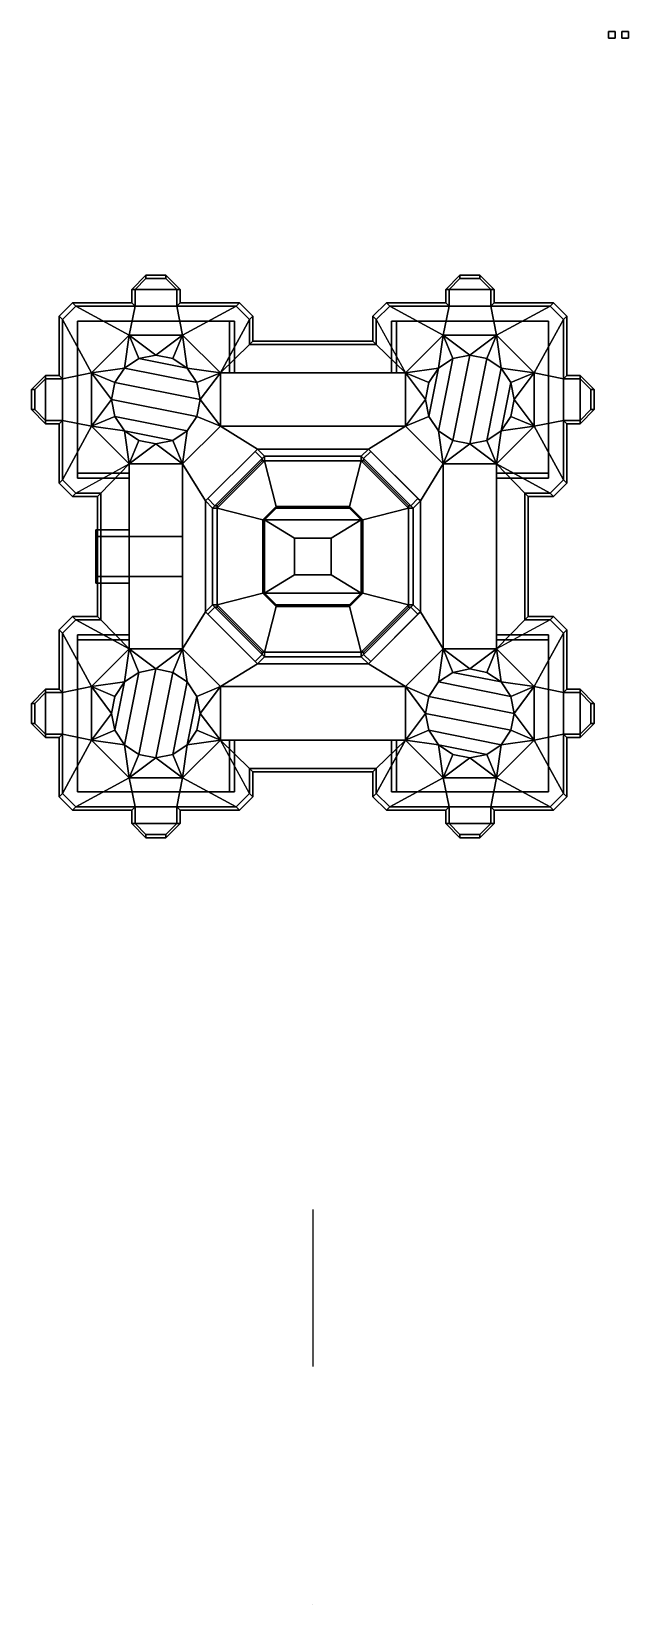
# Model space of a CAD drawing. Header units: millimetres. Extents: x -42 to 47, y -157 to 79.
import ezdxf

# ---------------------------------------------------------------- set-up
doc = ezdxf.new("R2010")
doc.units = ezdxf.units.MM
doc.layers.add('drawing', color=9, linetype='Continuous')
doc.layers.add('roof', color=1, linetype='Continuous')

msp = doc.modelspace()

# ---------------------------------------------------------------- linework, layer by layer
for points in [[(45.25, 78.63, 1), (45.25, 78.63), (44.25, 78.63), (44.25, 78.63, 1)], [(45.25, 78.63), (45.25, 77.63), (44.25, 77.63), (44.25, 78.63)], [(44.25, 78.63), (44.25, 77.63), (44.25, 77.63, 1), (44.25, 78.63, 1)], [(44.25, 78.63, 1), (44.25, 77.63, 1), (45.25, 77.63, 1), (45.25, 78.63, 1)], [(45.25, 77.63, 1), (45.25, 77.63), (45.25, 78.63), (45.25, 78.63, 1)], [(47.25, 78.63), (47.25, 77.63), (46.25, 77.63), (46.25, 78.63)], [(46.25, 78.63), (46.25, 77.63), (47.25, 77.63), (47.25, 78.63)], [(44.25, 77.63, 1), (44.25, 77.63), (45.25, 77.63), (45.25, 77.63, 1)], [(-25, 42.12, 31.5), (-27.12, 40, 31.5), (-27.12, 40, 33), (-25, 42.12, 33)], [(-26.62, 40, 33), (-26.62, 40, 32), (-25, 41.62, 32), (-25, 41.62, 33)], [(-22, 42.12, 31.5), (-25, 42.12, 31.5), (-25, 42.12, 33), (-22, 42.12, 33)], [(-25, 41.62, 33), (-25, 41.62, 32), (-22, 41.62, 32), (-22, 41.62, 33)], [(-19.88, 40, 31.5), (-22, 42.12, 31.5), (-22, 42.12, 33), (-19.88, 40, 33)], [(-22, 41.62, 33), (-22, 41.62, 32), (-20.38, 40, 32), (-20.38, 40, 33)], [(22, 42.12, 31.5), (19.88, 40, 31.5), (19.88, 40, 33), (22, 42.12, 33)], [(20.38, 40, 33), (20.38, 40, 32), (22, 41.62, 32), (22, 41.62, 33)], [(25, 42.12, 31.5), (22, 42.12, 31.5), (22, 42.12, 33), (25, 42.12, 33)], [(22, 41.62, 33), (22, 41.62, 32), (25, 41.62, 32), (25, 41.62, 33)], [(27.12, 40, 31.5), (25, 42.12, 31.5), (25, 42.12, 33), (27.12, 40, 33)], [(25, 41.62, 33), (25, 41.62, 32), (26.62, 40, 32), (26.62, 40, 33)], [(-36, 38, 31.5), (-38, 36, 31.5), (-38, 36, 33), (-36, 38, 33)], [(-27.12, 38, 31.5), (-36, 38, 31.5), (-36, 38, 33), (-27.12, 38, 33)], [(-27.12, 40, 31.5), (-27.12, 38, 31.5), (-27.12, 38, 33), (-27.12, 40, 33)], [(-26.62, 37.5, 33), (-26.62, 37.5, 32), (-26.62, 40, 32), (-26.62, 40, 33)], [(-20.38, 40, 33), (-20.38, 40, 32), (-20.38, 37.5, 32), (-20.38, 37.5, 33)], [(-19.88, 38, 31.5), (-19.88, 40, 31.5), (-19.88, 40, 33), (-19.88, 38, 33)], [(-11, 38, 31.5), (-19.88, 38, 31.5), (-19.88, 38, 33), (-11, 38, 33)], [(-9, 36, 31.5), (-11, 38, 31.5), (-11, 38, 33), (-9, 36, 33)], [(11, 38, 31.5), (9, 36, 31.5), (9, 36, 33), (11, 38, 33)], [(19.88, 38, 31.5), (11, 38, 31.5), (11, 38, 33), (19.88, 38, 33)], [(19.88, 40, 31.5), (19.88, 38, 31.5), (19.88, 38, 33), (19.88, 40, 33)], [(20.38, 37.5, 33), (20.38, 37.5, 32), (20.38, 40, 32), (20.38, 40, 33)], [(26.62, 40, 33), (26.62, 40, 32), (26.62, 37.5, 32), (26.62, 37.5, 33)], [(27.12, 38, 31.5), (27.12, 40, 31.5), (27.12, 40, 33), (27.12, 38, 33)], [(36, 38, 31.5), (27.12, 38, 31.5), (27.12, 38, 33), (36, 38, 33)], [(38, 36, 31.5), (36, 38, 31.5), (36, 38, 33), (38, 36, 33)], [(-38, 36, 31.5), (-38, 27.12, 31.5), (-38, 27.12, 33), (-38, 36, 33)], [(-35.5, 37.5, 33), (-37.5, 35.5, 33), (-37.5, 35.5, 32), (-35.5, 37.5, 32)], [(-37.5, 26.62, 33), (-37.5, 26.62, 32), (-37.5, 35.5, 32), (-37.5, 35.5, 33)], [(-35.5, 37.5, 33), (-35.5, 37.5, 32), (-26.62, 37.5, 32), (-26.62, 37.5, 33)], [(-20.38, 37.5, 33), (-20.38, 37.5, 32), (-11.5, 37.5, 32), (-11.5, 37.5, 33)], [(-11.5, 37.5, 33), (-11.5, 37.5, 32), (-9.5, 35.5, 32), (-9.5, 35.5, 33)], [(-9.5, 31.75, 33), (-9.5, 35.5, 33), (-9.5, 35.5, 32), (-9.5, 31.75, 32)], [(-9, 32.25, 31.5), (-9, 36, 31.5), (-9, 36, 33), (-9, 32.25, 33)], [(9, 36, 31.5), (9, 32.25, 31.5), (9, 32.25, 33), (9, 36, 33)], [(9.5, 35.5, 33), (9.5, 35.5, 32), (11.5, 37.5, 32), (11.5, 37.5, 33)], [(9.5, 31.75, 33), (9.5, 31.75, 32), (9.5, 35.5, 32), (9.5, 35.5, 33)], [(11.5, 37.5, 33), (11.5, 37.5, 32), (20.38, 37.5, 32), (20.38, 37.5, 33)], [(26.62, 37.5, 33), (26.62, 37.5, 32), (35.5, 37.5, 32), (35.5, 37.5, 33)], [(37.5, 35.5, 33), (35.5, 37.5, 33), (35.5, 37.5, 32), (37.5, 35.5, 32)], [(37.5, 35.5, 33), (37.5, 35.5, 32), (37.5, 26.62, 32), (37.5, 26.62, 33)], [(38, 27.12, 31.5), (38, 36, 31.5), (38, 36, 33), (38, 27.12, 33)], [(-35.25, 35.25, 31.5), (-35.25, 35.25), (-35.25, 12.5, 6.7), (-35.25, 12.5, 31.5)], [(-12.5, 35.25, 31.5), (-12.5, 35.25, 6.7), (-35.25, 35.25), (-35.25, 35.25, 31.5)], [(-35.25, 35.25), (-35.25, 11.75), (-35.25, 11.75, 6.7), (-35.25, 12.5, 6.7)], [(-11.75, 35.25, 6.7), (-11.75, 35.25), (-35.25, 35.25), (-12.5, 35.25, 6.7)], [(-27.5, 33.15, 32), (-33.15, 27.5, 32), (-33.15, 27.5, 39), (-27.5, 33.15, 39)], [(-19.5, 33.15, 32), (-27.5, 33.15, 32), (-27.5, 33.15, 39), (-19.5, 33.15, 39)], [(-13.85, 27.5, 32), (-19.5, 33.15, 32), (-19.5, 33.15, 39), (-13.85, 27.5, 39)], [(-12.5, 27.5, 31.5), (-12.5, 27.5, 6.7), (-12.5, 35.25, 6.7), (-12.5, 35.25, 31.5)], [(-12.5, 27.5, 6.7), (-11.75, 27.5, 6.7), (-11.75, 35.25, 6.7), (-12.5, 35.25, 6.7)], [(-11.75, 27.5, 6.7), (-11.75, 27.5), (-11.75, 35.25), (-11.75, 35.25, 6.7)], [(11.75, 35.25, 6.7), (11.75, 35.25), (11.75, 27.5), (11.75, 27.5, 6.7)], [(35.25, 35.25), (11.75, 35.25), (11.75, 35.25, 6.7), (12.5, 35.25, 6.7)], [(12.5, 35.25, 6.7), (11.75, 35.25, 6.7), (11.75, 27.5, 6.7), (12.5, 27.5, 6.7)], [(35.25, 35.25, 31.5), (35.25, 35.25), (12.5, 35.25, 6.7), (12.5, 35.25, 31.5)], [(12.5, 35.25, 6.7), (12.5, 27.5, 6.7), (12.5, 27.5, 31.5), (12.5, 35.25, 31.5)], [(19.5, 33.15, 32), (13.85, 27.5, 32), (13.85, 27.5, 39), (19.5, 33.15, 39)], [(27.5, 33.15, 32), (19.5, 33.15, 32), (19.5, 33.15, 39), (27.5, 33.15, 39)], [(33.15, 27.5, 32), (27.5, 33.15, 32), (27.5, 33.15, 39), (33.15, 27.5, 39)], [(35.25, 12.5, 31.5), (35.25, 12.5, 6.7), (35.25, 35.25), (35.25, 35.25, 31.5)], [(35.25, 11.75, 6.7), (35.25, 11.75), (35.25, 35.25), (35.25, 12.5, 6.7)], [(-9.5, 31.75, 33), (-9.5, 31.75, 32), (9.5, 31.75, 32), (9.5, 31.75, 33)], [(9, 32.25, 31.5), (-9, 32.25, 31.5), (-9, 32.25, 33), (9, 32.25, 33)], [(-28.2, 28.2, 38), (-26.04, 29.64, 38), (-26.04, 29.64, 39), (-28.2, 28.2, 39)], [(-26.04, 29.64, 38), (-23.5, 30.15, 38), (-23.5, 30.15, 39), (-26.04, 29.64, 39)], [(-23.5, 30.15, 38), (-20.96, 29.64, 38), (-20.96, 29.64, 39), (-23.5, 30.15, 39)], [(-20.96, 29.64, 38), (-18.8, 28.2, 38), (-18.8, 28.2, 39), (-20.96, 29.64, 39)], [(18.8, 28.2, 38), (20.96, 29.64, 38), (20.96, 29.64, 39), (18.8, 28.2, 39)], [(20.96, 29.64, 38), (23.5, 30.15, 38), (23.5, 30.15, 39), (20.96, 29.64, 39)], [(23.5, 30.15, 38), (26.04, 29.64, 38), (26.04, 29.64, 39), (23.5, 30.15, 39)], [(26.04, 29.64, 38), (28.2, 28.2, 38), (28.2, 28.2, 39), (26.04, 29.64, 39)], [(-40, 27.12, 31.5), (-42.12, 25, 31.5), (-42.12, 25, 33), (-40, 27.12, 33)], [(-41.62, 25, 33), (-41.62, 25, 32), (-40, 26.62, 32), (-40, 26.62, 33)], [(-38, 27.12, 31.5), (-40, 27.12, 31.5), (-40, 27.12, 33), (-38, 27.12, 33)], [(-40, 26.62, 33), (-40, 26.62, 32), (-37.5, 26.62, 32), (-37.5, 26.62, 33)], [(-33.15, 27.5, 32), (-33.15, 19.5, 32), (-33.15, 19.5, 39), (-33.15, 27.5, 39)], [(-30.15, 23.5, 38), (-29.64, 26.04, 38), (-29.64, 26.04, 39), (-30.15, 23.5, 39)], [(-29.64, 26.04, 38), (-28.2, 28.2, 38), (-28.2, 28.2, 39), (-29.64, 26.04, 39)], [(-18.8, 28.2, 38), (-17.36, 26.04, 38), (-17.36, 26.04, 39), (-18.8, 28.2, 39)], [(-17.36, 26.04, 38), (-16.85, 23.5, 38), (-16.85, 23.5, 39), (-17.36, 26.04, 39)], [(13.85, 27.5, 38), (13.85, 27.5, 32), (-13.85, 27.5, 32), (-13.85, 27.5, 38)], [(-13.85, 19.5, 38), (-13.85, 27.5, 38), (-13.85, 27.5, 39), (-13.85, 19.5, 39)], [(12.5, 27.5, 31.5), (11.75, 27.5, 6.7), (-11.75, 27.5, 6.7), (-12.5, 27.5, 31.5)], [(-12.5, 27.5, 31.5), (-12.5, 27.5, 31.5), (-11.75, 27.5, 6.7), (-12.5, 27.5, 6.7)], [(11.75, 27.5, 6.7), (11.75, 27.5), (-11.75, 27.5), (-11.75, 27.5, 6.7)], [(12.5, 27.5, 6.7), (11.75, 27.5, 6.7), (12.5, 27.5, 31.5)], [(13.85, 27.5, 38), (13.85, 19.5, 38), (13.85, 19.5, 39), (13.85, 27.5, 39)], [(16.85, 23.5, 38), (17.36, 26.04, 38), (17.36, 26.04, 39), (16.85, 23.5, 39)], [(17.36, 26.04, 38), (18.8, 28.2, 38), (18.8, 28.2, 39), (17.36, 26.04, 39)], [(28.2, 28.2, 38), (29.64, 26.04, 38), (29.64, 26.04, 39), (28.2, 28.2, 39)], [(29.64, 26.04, 38), (30.15, 23.5, 38), (30.15, 23.5, 39), (29.64, 26.04, 39)], [(33.15, 19.5, 32), (33.15, 27.5, 32), (33.15, 27.5, 39), (33.15, 19.5, 39)], [(37.5, 26.62, 33), (37.5, 26.62, 32), (40, 26.62, 32), (40, 26.62, 33)], [(40, 27.12, 31.5), (38, 27.12, 31.5), (38, 27.12, 33), (40, 27.12, 33)], [(42.12, 25, 31.5), (40, 27.12, 31.5), (40, 27.12, 33), (42.12, 25, 33)], [(40, 26.62, 33), (40, 26.62, 32), (41.62, 25, 32), (41.62, 25, 33)], [(-42.12, 25, 31.5), (-42.12, 22, 31.5), (-42.12, 22, 33), (-42.12, 25, 33)], [(-41.62, 22, 33), (-41.62, 22, 32), (-41.62, 25, 32), (-41.62, 25, 33)], [(41.62, 25, 33), (41.62, 25, 32), (41.62, 22, 32), (41.62, 22, 33)], [(42.12, 22, 31.5), (42.12, 25, 31.5), (42.12, 25, 33), (42.12, 22, 33)], [(-42.12, 22, 31.5), (-40, 19.88, 31.5), (-40, 19.88, 33), (-42.12, 22, 33)], [(-40, 20.38, 33), (-40, 20.38, 32), (-41.62, 22, 32), (-41.62, 22, 33)], [(-29.64, 20.96, 38), (-30.15, 23.5, 38), (-30.15, 23.5, 39), (-29.64, 20.96, 39)], [(-16.85, 23.5, 38), (-17.36, 20.96, 38), (-17.36, 20.96, 39), (-16.85, 23.5, 39)], [(17.36, 20.96, 38), (16.85, 23.5, 38), (16.85, 23.5, 39), (17.36, 20.96, 39)], [(30.15, 23.5, 38), (29.64, 20.96, 38), (29.64, 20.96, 39), (30.15, 23.5, 39)], [(41.62, 22, 33), (41.62, 22, 32), (40, 20.38, 32), (40, 20.38, 33)], [(40, 19.88, 31.5), (42.12, 22, 31.5), (42.12, 22, 33), (40, 19.88, 33)], [(-37.5, 20.38, 33), (-37.5, 20.38, 32), (-40, 20.38, 32), (-40, 20.38, 33)], [(-40, 19.88, 31.5), (-38, 19.88, 31.5), (-38, 19.88, 33), (-40, 19.88, 33)], [(-38, 19.88, 31.5), (-38, 11, 31.5), (-38, 11, 33), (-38, 19.88, 33)], [(-37.5, 11.5, 33), (-37.5, 11.5, 32), (-37.5, 20.38, 32), (-37.5, 20.38, 33)], [(-33.15, 19.5, 32), (-27.5, 13.85, 32), (-27.5, 13.85, 39), (-33.15, 19.5, 39)], [(-28.2, 18.8, 38), (-29.64, 20.96, 38), (-29.64, 20.96, 39), (-28.2, 18.8, 39)], [(-17.36, 20.96, 38), (-13.85, 19.5, 38), (-13.85, 19.5, 39), (-17.36, 20.96, 39)], [(13.85, 19.5, 38), (17.36, 20.96, 38), (17.36, 20.96, 39), (13.85, 19.5, 39)], [(27.5, 13.85, 32), (33.15, 19.5, 32), (33.15, 19.5, 39), (27.5, 13.85, 39)], [(29.64, 20.96, 38), (28.2, 18.8, 38), (28.2, 18.8, 39), (29.64, 20.96, 39)], [(37.5, 20.38, 33), (37.5, 20.38, 32), (37.5, 11.5, 32), (37.5, 11.5, 33)], [(40, 20.38, 33), (40, 20.38, 32), (37.5, 20.38, 32), (37.5, 20.38, 33)], [(38, 19.88, 31.5), (40, 19.88, 31.5), (40, 19.88, 33), (38, 19.88, 33)], [(38, 11, 31.5), (38, 19.88, 31.5), (38, 19.88, 33), (38, 11, 33)], [(-26.04, 17.36, 38), (-28.2, 18.8, 38), (-28.2, 18.8, 39), (-26.04, 17.36, 39)], [(-23.5, 16.85, 38), (-26.04, 17.36, 38), (-26.04, 17.36, 39), (-23.5, 16.85, 39)], [(-20.96, 17.36, 38), (-23.5, 16.85, 38), (-23.5, 16.85, 39), (-20.96, 17.36, 39)], [(-19.5, 13.85, 38), (-20.96, 17.36, 38), (-20.96, 17.36, 39), (-19.5, 13.85, 39)], [(20.96, 17.36, 38), (19.5, 13.85, 38), (19.5, 13.85, 39), (20.96, 17.36, 39)], [(23.5, 16.85, 38), (20.96, 17.36, 38), (20.96, 17.36, 39), (23.5, 16.85, 39)], [(26.04, 17.36, 38), (23.5, 16.85, 38), (23.5, 16.85, 39), (26.04, 17.36, 39)], [(28.2, 18.8, 38), (26.04, 17.36, 38), (26.04, 17.36, 39), (28.2, 18.8, 39)], [(-8.66, 15.73, 39), (-8.31, 16.09, 38), (-16.09, 8.31, 38), (-15.73, 8.66, 39)], [(-14.32, 7.6, 39), (-14.32, 7.25, 38), (-7.25, 14.32, 38), (-7.6, 14.32, 39)], [(-7.6, 14.67, 39), (-7.25, 15.03, 38), (-8.31, 16.09, 38), (-8.66, 15.73, 39)], [(-7.6, 14.32, 39), (-7.25, 14.32, 38), (-7.25, 15.03, 38), (-7.6, 14.67, 39)], [(8.31, 16.09, 38), (7.25, 15.03, 38), (7.6, 14.67, 39), (8.66, 15.73, 39)], [(7.25, 15.03, 38), (7.25, 14.32, 38), (7.6, 14.32, 39), (7.6, 14.67, 39)], [(7.6, 14.32, 39), (7.25, 14.32, 38), (14.32, 7.25, 38), (14.32, 7.6, 39)], [(15.73, 8.66, 39), (16.09, 8.31, 38), (8.31, 16.09, 38), (8.66, 15.73, 39)], [(-35.25, 12.5, 6.7), (-27.5, 12.5, 6.7), (-27.5, 12.5, 31.5), (-35.25, 12.5, 31.5)], [(-35.25, 12.5, 6.7), (-35.25, 11.75, 6.7), (-27.5, 11.75, 6.7), (-27.5, 12.5, 6.7)], [(-27.5, 13.85, 32), (-27.5, -13.85, 32), (-27.5, -13.85, 38), (-27.5, 13.85, 38)], [(-27.5, 13.85, 38), (-19.5, 13.85, 38), (-19.5, 13.85, 39), (-27.5, 13.85, 39)], [(-27.5, 11.75, 6.7), (-27.5, -11.75, 6.7), (-27.5, -12.5, 31.5), (-27.5, 12.5, 31.5)], [(-27.5, 12.5, 6.7), (-27.5, 11.75, 6.7), (-27.5, 12.5, 31.5)], [(19.5, 13.85, 38), (27.5, 13.85, 38), (27.5, 13.85, 39), (19.5, 13.85, 39)], [(27.5, -13.85, 38), (27.5, -13.85, 32), (27.5, 13.85, 32), (27.5, 13.85, 38)], [(27.5, -12.5, 31.5), (27.5, -11.75, 6.7), (27.5, 11.75, 6.7), (27.5, 12.5, 31.5)], [(27.5, 12.5, 31.5), (27.5, 12.5, 6.7), (35.25, 12.5, 6.7), (35.25, 12.5, 31.5)], [(27.5, 12.5, 6.7), (27.5, 11.75, 6.7), (35.25, 11.75, 6.7), (35.25, 12.5, 6.7)], [(27.5, 12.5, 31.5), (27.5, 12.5, 31.5), (27.5, 11.75, 6.7), (27.5, 12.5, 6.7)], [(-38, 11, 31.5), (-36, 9, 31.5), (-36, 9, 33), (-38, 11, 33)], [(-35.5, 9.5, 33), (-35.5, 9.5, 32), (-37.5, 11.5, 32), (-37.5, 11.5, 33)], [(-31.75, 9.5, 33), (-31.75, 9.5, 32), (-35.5, 9.5, 32), (-35.5, 9.5, 33)], [(-35.25, 11.75, 6.7), (-35.25, 11.75), (-27.5, 11.75), (-27.5, 11.75, 6.7)], [(-31.75, -9.5, 33), (-31.75, -9.5, 32), (-31.75, 9.5, 32), (-31.75, 9.5, 33)], [(-27.5, 4, 6), (-27.5, -4, 6), (-27.5, -11.75, 6.7), (-27.5, 11.75, 6.7)], [(-27.5, 11.75, 6.7), (-27.5, 11.75), (-27.5, 4), (-27.5, 4, 6)], [(27.5, -11.75, 6.7), (27.5, -11.75), (27.5, 11.75), (27.5, 11.75, 6.7)], [(27.5, 11.75, 6.7), (27.5, 11.75), (35.25, 11.75), (35.25, 11.75, 6.7)], [(31.75, 9.5, 33), (35.5, 9.5, 33), (35.5, 9.5, 32), (31.75, 9.5, 32)], [(31.75, 9.5, 33), (31.75, 9.5, 32), (31.75, -9.5, 32), (31.75, -9.5, 33)], [(37.5, 11.5, 33), (37.5, 11.5, 32), (35.5, 9.5, 32), (35.5, 9.5, 33)], [(36, 9, 31.5), (38, 11, 31.5), (38, 11, 33), (36, 9, 33)], [(-36, 9, 31.5), (-32.25, 9, 31.5), (-32.25, 9, 33), (-36, 9, 33)], [(-32.25, 9, 31.5), (-32.25, -9, 31.5), (-32.25, -9, 33), (-32.25, 9, 33)], [(-16.09, 8.31, 38), (-15.03, 7.25, 38), (-14.67, 7.6, 39), (-15.73, 8.66, 39)], [(-15.03, 7.25, 38), (-14.32, 7.25, 38), (-14.32, 7.6, 39), (-14.67, 7.6, 39)], [(-5.5, 7.5, 38), (-7.5, 5.5, 38), (-7.25, 5.5, 39), (-5.5, 7.25, 39)], [(5.5, 7.25, 39), (5.5, 7.5, 38), (-5.5, 7.5, 38), (-5.5, 7.25, 39)], [(7.25, 5.5, 39), (7.5, 5.5, 38), (5.5, 7.5, 38), (5.5, 7.25, 39)], [(14.32, 7.6, 39), (14.32, 7.25, 38), (15.03, 7.25, 38), (14.67, 7.6, 39)], [(14.67, 7.6, 39), (15.03, 7.25, 38), (16.09, 8.31, 38), (15.73, 8.66, 39)], [(32.25, 9, 31.5), (36, 9, 31.5), (36, 9, 33), (32.25, 9, 33)], [(32.25, -9, 31.5), (32.25, 9, 31.5), (32.25, 9, 33), (32.25, -9, 33)], [(-7.5, 5.5, 38), (-7.5, -5.5, 38), (-7.25, -5.5, 39), (-7.25, 5.5, 39)], [(7.25, -5.5, 39), (7.5, -5.5, 38), (7.5, 5.5, 38), (7.25, 5.5, 39)], [(-27.5, -4, 6), (-27.5, 4, 6), (-32.5, 4, 6), (-32.5, -4, 6)], [(-27.5, 4, 6), (-27.5, 4), (-32.5, 4), (-32.5, 4, 6)], [(-32.5, -4, 6), (-32.5, 4, 6), (-32.5, 3, 5), (-32.5, -3, 5)], [(-32.5, 4, 6), (-32.5, 4), (-32.5, 3), (-32.5, 3, 5)], [(-19.5, 3), (-19.5, 3, 5), (-32.5, 3, 5), (-32.5, 3)], [(-19.5, 3, 5), (-19.5, -3, 5), (-32.5, -3, 5), (-32.5, 3, 5)], [(-2.75, -2.75, 38), (-2.75, 2.75, 38), (-2.75, 2.75, 39), (-2.75, -2.75, 39)], [(-2.75, 2.75, 38), (2.75, 2.75, 38), (2.75, 2.75, 39), (-2.75, 2.75, 39)], [(2.75, 2.75, 38), (2.75, -2.75, 38), (2.75, -2.75, 39), (2.75, 2.75, 39)], [(-32.5, -4), (-32.5, -4, 6), (-32.5, -3, 5), (-32.5, -3)], [(-19.5, -3, 5), (-19.5, -3), (-32.5, -3), (-32.5, -3, 5)], [(-27.5, -4), (-27.5, -4, 6), (-32.5, -4, 6), (-32.5, -4)], [(-27.5, -4, 6), (-27.5, -4), (-27.5, -11.75), (-27.5, -11.75, 6.7)], [(2.75, -2.75, 38), (-2.75, -2.75, 38), (-2.75, -2.75, 39), (2.75, -2.75, 39)], [(-7.5, -5.5, 38), (-5.5, -7.5, 38), (-5.5, -7.25, 39), (-7.25, -5.5, 39)], [(5.5, -7.25, 39), (5.5, -7.5, 38), (7.5, -5.5, 38), (7.25, -5.5, 39)], [(-36, -9, 31.5), (-38, -11, 31.5), (-38, -11, 33), (-36, -9, 33)], [(-32.25, -9, 31.5), (-36, -9, 31.5), (-36, -9, 33), (-32.25, -9, 33)], [(-14.67, -7.6, 39), (-15.03, -7.25, 38), (-16.09, -8.31, 38), (-15.73, -8.66, 39)], [(-15.73, -8.66, 39), (-16.09, -8.31, 38), (-8.31, -16.09, 38), (-8.66, -15.73, 39)], [(-14.32, -7.6, 39), (-14.32, -7.25, 38), (-15.03, -7.25, 38), (-14.67, -7.6, 39)], [(-7.6, -14.32, 39), (-7.25, -14.32, 38), (-14.32, -7.25, 38), (-14.32, -7.6, 39)], [(-5.5, -7.25, 39), (-5.5, -7.5, 38), (5.5, -7.5, 38), (5.5, -7.25, 39)], [(14.32, -7.6, 39), (14.32, -7.25, 38), (7.25, -14.32, 38), (7.6, -14.32, 39)], [(8.66, -15.73, 39), (8.31, -16.09, 38), (16.09, -8.31, 38), (15.73, -8.66, 39)], [(15.03, -7.25, 38), (14.32, -7.25, 38), (14.32, -7.6, 39), (14.67, -7.6, 39)], [(16.09, -8.31, 38), (15.03, -7.25, 38), (14.67, -7.6, 39), (15.73, -8.66, 39)], [(36, -9, 31.5), (32.25, -9, 31.5), (32.25, -9, 33), (36, -9, 33)], [(38, -11, 31.5), (36, -9, 31.5), (36, -9, 33), (38, -11, 33)], [(-38, -11, 31.5), (-38, -19.88, 31.5), (-38, -19.88, 33), (-38, -11, 33)], [(-37.5, -11.5, 33), (-37.5, -11.5, 32), (-35.5, -9.5, 32), (-35.5, -9.5, 33)], [(-37.5, -20.38, 33), (-37.5, -20.38, 32), (-37.5, -11.5, 32), (-37.5, -11.5, 33)], [(-31.75, -9.5, 33), (-35.5, -9.5, 33), (-35.5, -9.5, 32), (-31.75, -9.5, 32)], [(-27.5, -12.5, 6.7), (-27.5, -11.75, 6.7), (-35.25, -11.75, 6.7), (-35.25, -12.5, 6.7)], [(-27.5, -11.75, 6.7), (-27.5, -11.75), (-35.25, -11.75), (-35.25, -11.75, 6.7)], [(-35.25, -11.75, 6.7), (-35.25, -11.75), (-35.25, -35.25), (-35.25, -12.5, 6.7)], [(-27.5, -12.5, 31.5), (-27.5, -12.5, 31.5), (-27.5, -11.75, 6.7), (-27.5, -12.5, 6.7)], [(35.25, -12.5, 6.7), (35.25, -11.75, 6.7), (27.5, -11.75, 6.7), (27.5, -12.5, 6.7)], [(35.25, -11.75, 6.7), (35.25, -11.75), (27.5, -11.75), (27.5, -11.75, 6.7)], [(27.5, -12.5, 6.7), (27.5, -11.75, 6.7), (27.5, -12.5, 31.5)], [(31.75, -9.5, 33), (31.75, -9.5, 32), (35.5, -9.5, 32), (35.5, -9.5, 33)], [(35.25, -35.25), (35.25, -11.75), (35.25, -11.75, 6.7), (35.25, -12.5, 6.7)], [(35.5, -9.5, 33), (35.5, -9.5, 32), (37.5, -11.5, 32), (37.5, -11.5, 33)], [(37.5, -11.5, 33), (37.5, -11.5, 32), (37.5, -20.38, 32), (37.5, -20.38, 33)], [(38, -19.88, 31.5), (38, -11, 31.5), (38, -11, 33), (38, -19.88, 33)], [(-27.5, -12.5, 31.5), (-27.5, -12.5, 6.7), (-35.25, -12.5, 6.7), (-35.25, -12.5, 31.5)], [(-35.25, -12.5, 31.5), (-35.25, -12.5, 6.7), (-35.25, -35.25), (-35.25, -35.25, 31.5)], [(-27.5, -13.85, 32), (-33.15, -19.5, 32), (-33.15, -19.5, 39), (-27.5, -13.85, 39)], [(-19.5, -13.85, 38), (-27.5, -13.85, 38), (-27.5, -13.85, 39), (-19.5, -13.85, 39)], [(-20.96, -17.36, 38), (-19.5, -13.85, 38), (-19.5, -13.85, 39), (-20.96, -17.36, 39)], [(27.5, -13.85, 38), (19.5, -13.85, 38), (19.5, -13.85, 39), (27.5, -13.85, 39)], [(19.5, -13.85, 38), (20.96, -17.36, 38), (20.96, -17.36, 39), (19.5, -13.85, 39)], [(35.25, -12.5, 6.7), (27.5, -12.5, 6.7), (27.5, -12.5, 31.5), (35.25, -12.5, 31.5)], [(33.15, -19.5, 32), (27.5, -13.85, 32), (27.5, -13.85, 39), (33.15, -19.5, 39)], [(35.25, -35.25, 31.5), (35.25, -35.25), (35.25, -12.5, 6.7), (35.25, -12.5, 31.5)], [(-8.31, -16.09, 38), (-7.25, -15.03, 38), (-7.6, -14.67, 39), (-8.66, -15.73, 39)], [(-7.25, -15.03, 38), (-7.25, -14.32, 38), (-7.6, -14.32, 39), (-7.6, -14.67, 39)], [(7.6, -14.32, 39), (7.25, -14.32, 38), (7.25, -15.03, 38), (7.6, -14.67, 39)], [(7.6, -14.67, 39), (7.25, -15.03, 38), (8.31, -16.09, 38), (8.66, -15.73, 39)], [(-29.64, -20.96, 38), (-28.2, -18.8, 38), (-28.2, -18.8, 39), (-29.64, -20.96, 39)], [(-28.2, -18.8, 38), (-26.04, -17.36, 38), (-26.04, -17.36, 39), (-28.2, -18.8, 39)], [(-26.04, -17.36, 38), (-23.5, -16.85, 38), (-23.5, -16.85, 39), (-26.04, -17.36, 39)], [(-23.5, -16.85, 38), (-20.96, -17.36, 38), (-20.96, -17.36, 39), (-23.5, -16.85, 39)], [(20.96, -17.36, 38), (23.5, -16.85, 38), (23.5, -16.85, 39), (20.96, -17.36, 39)], [(23.5, -16.85, 38), (26.04, -17.36, 38), (26.04, -17.36, 39), (23.5, -16.85, 39)], [(26.04, -17.36, 38), (28.2, -18.8, 38), (28.2, -18.8, 39), (26.04, -17.36, 39)], [(28.2, -18.8, 38), (29.64, -20.96, 38), (29.64, -20.96, 39), (28.2, -18.8, 39)], [(-40, -19.88, 31.5), (-42.12, -22, 31.5), (-42.12, -22, 33), (-40, -19.88, 33)], [(-41.62, -22, 33), (-41.62, -22, 32), (-40, -20.38, 32), (-40, -20.38, 33)], [(-38, -19.88, 31.5), (-40, -19.88, 31.5), (-40, -19.88, 33), (-38, -19.88, 33)], [(-40, -20.38, 33), (-40, -20.38, 32), (-37.5, -20.38, 32), (-37.5, -20.38, 33)], [(-33.15, -19.5, 32), (-33.15, -27.5, 32), (-33.15, -27.5, 39), (-33.15, -19.5, 39)], [(-30.15, -23.5, 38), (-29.64, -20.96, 38), (-29.64, -20.96, 39), (-30.15, -23.5, 39)], [(-13.85, -19.5, 38), (-17.36, -20.96, 38), (-17.36, -20.96, 39), (-13.85, -19.5, 39)], [(-17.36, -20.96, 38), (-16.85, -23.5, 38), (-16.85, -23.5, 39), (-17.36, -20.96, 39)], [(-13.85, -27.5, 38), (-13.85, -19.5, 38), (-13.85, -19.5, 39), (-13.85, -27.5, 39)], [(13.85, -19.5, 38), (13.85, -27.5, 38), (13.85, -27.5, 39), (13.85, -19.5, 39)], [(17.36, -20.96, 38), (13.85, -19.5, 38), (13.85, -19.5, 39), (17.36, -20.96, 39)], [(16.85, -23.5, 38), (17.36, -20.96, 38), (17.36, -20.96, 39), (16.85, -23.5, 39)], [(29.64, -20.96, 38), (30.15, -23.5, 38), (30.15, -23.5, 39), (29.64, -20.96, 39)], [(33.15, -27.5, 32), (33.15, -19.5, 32), (33.15, -19.5, 39), (33.15, -27.5, 39)], [(37.5, -20.38, 33), (37.5, -20.38, 32), (40, -20.38, 32), (40, -20.38, 33)], [(40, -19.88, 31.5), (38, -19.88, 31.5), (38, -19.88, 33), (40, -19.88, 33)], [(42.12, -22, 31.5), (40, -19.88, 31.5), (40, -19.88, 33), (42.12, -22, 33)], [(40, -20.38, 33), (40, -20.38, 32), (41.62, -22, 32), (41.62, -22, 33)], [(-42.12, -22, 31.5), (-42.12, -25, 31.5), (-42.12, -25, 33), (-42.12, -22, 33)], [(-41.62, -25, 33), (-41.62, -25, 32), (-41.62, -22, 32), (-41.62, -22, 33)], [(-29.64, -26.04, 38), (-30.15, -23.5, 38), (-30.15, -23.5, 39), (-29.64, -26.04, 39)], [(-16.85, -23.5, 38), (-17.36, -26.04, 38), (-17.36, -26.04, 39), (-16.85, -23.5, 39)], [(17.36, -26.04, 38), (16.85, -23.5, 38), (16.85, -23.5, 39), (17.36, -26.04, 39)], [(30.15, -23.5, 38), (29.64, -26.04, 38), (29.64, -26.04, 39), (30.15, -23.5, 39)], [(41.62, -22, 33), (41.62, -22, 32), (41.62, -25, 32), (41.62, -25, 33)], [(42.12, -25, 31.5), (42.12, -22, 31.5), (42.12, -22, 33), (42.12, -25, 33)], [(-42.12, -25, 31.5), (-40, -27.12, 31.5), (-40, -27.12, 33), (-42.12, -25, 33)], [(-40, -26.62, 33), (-40, -26.62, 32), (-41.62, -25, 32), (-41.62, -25, 33)], [(40, -27.12, 31.5), (42.12, -25, 31.5), (42.12, -25, 33), (40, -27.12, 33)], [(41.62, -25, 33), (41.62, -25, 32), (40, -26.62, 32), (40, -26.62, 33)], [(-37.5, -26.62, 33), (-37.5, -26.62, 32), (-40, -26.62, 32), (-40, -26.62, 33)], [(-40, -27.12, 31.5), (-38, -27.12, 31.5), (-38, -27.12, 33), (-40, -27.12, 33)], [(-38, -27.12, 31.5), (-38, -36, 31.5), (-38, -36, 33), (-38, -27.12, 33)], [(-37.5, -35.5, 33), (-37.5, -35.5, 32), (-37.5, -26.62, 32), (-37.5, -26.62, 33)], [(-33.15, -27.5, 32), (-27.5, -33.15, 32), (-27.5, -33.15, 39), (-33.15, -27.5, 39)], [(-28.2, -28.2, 38), (-29.64, -26.04, 38), (-29.64, -26.04, 39), (-28.2, -28.2, 39)], [(-26.04, -29.64, 38), (-28.2, -28.2, 38), (-28.2, -28.2, 39), (-26.04, -29.64, 39)], [(-18.8, -28.2, 38), (-20.96, -29.64, 38), (-20.96, -29.64, 39), (-18.8, -28.2, 39)], [(-19.5, -33.15, 32), (-13.85, -27.5, 32), (-13.85, -27.5, 39), (-19.5, -33.15, 39)], [(-17.36, -26.04, 38), (-18.8, -28.2, 38), (-18.8, -28.2, 39), (-17.36, -26.04, 39)], [(-13.85, -27.5, 38), (-13.85, -27.5, 32), (13.85, -27.5, 32), (13.85, -27.5, 38)], [(-12.5, -27.5, 31.5), (-11.75, -27.5, 6.7), (11.75, -27.5, 6.7), (12.5, -27.5, 31.5)], [(-12.5, -35.25, 6.7), (-12.5, -27.5, 6.7), (-12.5, -27.5, 31.5), (-12.5, -35.25, 31.5)], [(-12.5, -35.25, 6.7), (-11.75, -35.25, 6.7), (-11.75, -27.5, 6.7), (-12.5, -27.5, 6.7)], [(-12.5, -27.5, 6.7), (-11.75, -27.5, 6.7), (-12.5, -27.5, 31.5)], [(-11.75, -27.5, 6.7), (-11.75, -27.5), (11.75, -27.5), (11.75, -27.5, 6.7)], [(-11.75, -35.25, 6.7), (-11.75, -35.25), (-11.75, -27.5), (-11.75, -27.5, 6.7)], [(11.75, -27.5, 6.7), (11.75, -27.5), (11.75, -35.25), (11.75, -35.25, 6.7)], [(12.5, -27.5, 6.7), (11.75, -27.5, 6.7), (11.75, -35.25, 6.7), (12.5, -35.25, 6.7)], [(12.5, -27.5, 31.5), (12.5, -27.5, 31.5), (11.75, -27.5, 6.7), (12.5, -27.5, 6.7)], [(12.5, -27.5, 31.5), (12.5, -27.5, 6.7), (12.5, -35.25, 6.7), (12.5, -35.25, 31.5)], [(13.85, -27.5, 32), (19.5, -33.15, 32), (19.5, -33.15, 39), (13.85, -27.5, 39)], [(18.8, -28.2, 38), (17.36, -26.04, 38), (17.36, -26.04, 39), (18.8, -28.2, 39)], [(20.96, -29.64, 38), (18.8, -28.2, 38), (18.8, -28.2, 39), (20.96, -29.64, 39)], [(28.2, -28.2, 38), (26.04, -29.64, 38), (26.04, -29.64, 39), (28.2, -28.2, 39)], [(27.5, -33.15, 32), (33.15, -27.5, 32), (33.15, -27.5, 39), (27.5, -33.15, 39)], [(29.64, -26.04, 38), (28.2, -28.2, 38), (28.2, -28.2, 39), (29.64, -26.04, 39)], [(37.5, -26.62, 33), (37.5, -26.62, 32), (37.5, -35.5, 32), (37.5, -35.5, 33)], [(40, -26.62, 33), (40, -26.62, 32), (37.5, -26.62, 32), (37.5, -26.62, 33)], [(38, -36, 31.5), (38, -27.12, 31.5), (38, -27.12, 33), (38, -36, 33)], [(38, -27.12, 31.5), (40, -27.12, 31.5), (40, -27.12, 33), (38, -27.12, 33)], [(-23.5, -30.15, 38), (-26.04, -29.64, 38), (-26.04, -29.64, 39), (-23.5, -30.15, 39)], [(-20.96, -29.64, 38), (-23.5, -30.15, 38), (-23.5, -30.15, 39), (-20.96, -29.64, 39)], [(23.5, -30.15, 38), (20.96, -29.64, 38), (20.96, -29.64, 39), (23.5, -30.15, 39)], [(26.04, -29.64, 38), (23.5, -30.15, 38), (23.5, -30.15, 39), (26.04, -29.64, 39)], [(-9.5, -31.75, 33), (-9.5, -31.75, 32), (-9.5, -35.5, 32), (-9.5, -35.5, 33)], [(9.5, -31.75, 33), (9.5, -31.75, 32), (-9.5, -31.75, 32), (-9.5, -31.75, 33)], [(-9, -36, 31.5), (-9, -32.25, 31.5), (-9, -32.25, 33), (-9, -36, 33)], [(-9, -32.25, 31.5), (9, -32.25, 31.5), (9, -32.25, 33), (-9, -32.25, 33)], [(9, -32.25, 31.5), (9, -36, 31.5), (9, -36, 33), (9, -32.25, 33)], [(9.5, -31.75, 33), (9.5, -35.5, 33), (9.5, -35.5, 32), (9.5, -31.75, 32)], [(-35.25, -35.25, 31.5), (-35.25, -35.25), (-12.5, -35.25, 6.7), (-12.5, -35.25, 31.5)], [(-35.25, -35.25), (-11.75, -35.25), (-11.75, -35.25, 6.7), (-12.5, -35.25, 6.7)], [(-27.5, -33.15, 32), (-19.5, -33.15, 32), (-19.5, -33.15, 39), (-27.5, -33.15, 39)], [(11.75, -35.25, 6.7), (11.75, -35.25), (35.25, -35.25), (12.5, -35.25, 6.7)], [(12.5, -35.25, 31.5), (12.5, -35.25, 6.7), (35.25, -35.25), (35.25, -35.25, 31.5)], [(19.5, -33.15, 32), (27.5, -33.15, 32), (27.5, -33.15, 39), (19.5, -33.15, 39)], [(-38, -36, 31.5), (-36, -38, 31.5), (-36, -38, 33), (-38, -36, 33)], [(-37.5, -35.5, 33), (-35.5, -37.5, 33), (-35.5, -37.5, 32), (-37.5, -35.5, 32)], [(-26.62, -37.5, 33), (-26.62, -37.5, 32), (-35.5, -37.5, 32), (-35.5, -37.5, 33)], [(-26.62, -40, 33), (-26.62, -40, 32), (-26.62, -37.5, 32), (-26.62, -37.5, 33)], [(-11.5, -37.5, 33), (-11.5, -37.5, 32), (-20.38, -37.5, 32), (-20.38, -37.5, 33)], [(-20.38, -37.5, 33), (-20.38, -37.5, 32), (-20.38, -40, 32), (-20.38, -40, 33)], [(-9.5, -35.5, 33), (-9.5, -35.5, 32), (-11.5, -37.5, 32), (-11.5, -37.5, 33)], [(-11, -38, 31.5), (-9, -36, 31.5), (-9, -36, 33), (-11, -38, 33)], [(9, -36, 31.5), (11, -38, 31.5), (11, -38, 33), (9, -36, 33)], [(11.5, -37.5, 33), (11.5, -37.5, 32), (9.5, -35.5, 32), (9.5, -35.5, 33)], [(20.38, -37.5, 33), (20.38, -37.5, 32), (11.5, -37.5, 32), (11.5, -37.5, 33)], [(20.38, -40, 33), (20.38, -40, 32), (20.38, -37.5, 32), (20.38, -37.5, 33)], [(35.5, -37.5, 33), (35.5, -37.5, 32), (26.62, -37.5, 32), (26.62, -37.5, 33)], [(26.62, -37.5, 33), (26.62, -37.5, 32), (26.62, -40, 32), (26.62, -40, 33)], [(35.5, -37.5, 33), (37.5, -35.5, 33), (37.5, -35.5, 32), (35.5, -37.5, 32)], [(36, -38, 31.5), (38, -36, 31.5), (38, -36, 33), (36, -38, 33)], [(-36, -38, 31.5), (-27.12, -38, 31.5), (-27.12, -38, 33), (-36, -38, 33)], [(-27.12, -38, 31.5), (-27.12, -40, 31.5), (-27.12, -40, 33), (-27.12, -38, 33)], [(-27.12, -40, 31.5), (-25, -42.12, 31.5), (-25, -42.12, 33), (-27.12, -40, 33)], [(-25, -41.62, 33), (-25, -41.62, 32), (-26.62, -40, 32), (-26.62, -40, 33)], [(-20.38, -40, 33), (-20.38, -40, 32), (-22, -41.62, 32), (-22, -41.62, 33)], [(-22, -42.12, 31.5), (-19.88, -40, 31.5), (-19.88, -40, 33), (-22, -42.12, 33)], [(-19.88, -38, 31.5), (-11, -38, 31.5), (-11, -38, 33), (-19.88, -38, 33)], [(-19.88, -40, 31.5), (-19.88, -38, 31.5), (-19.88, -38, 33), (-19.88, -40, 33)], [(11, -38, 31.5), (19.88, -38, 31.5), (19.88, -38, 33), (11, -38, 33)], [(19.88, -38, 31.5), (19.88, -40, 31.5), (19.88, -40, 33), (19.88, -38, 33)], [(19.88, -40, 31.5), (22, -42.12, 31.5), (22, -42.12, 33), (19.88, -40, 33)], [(22, -41.62, 33), (22, -41.62, 32), (20.38, -40, 32), (20.38, -40, 33)], [(26.62, -40, 33), (26.62, -40, 32), (25, -41.62, 32), (25, -41.62, 33)], [(25, -42.12, 31.5), (27.12, -40, 31.5), (27.12, -40, 33), (25, -42.12, 33)], [(27.12, -38, 31.5), (36, -38, 31.5), (36, -38, 33), (27.12, -38, 33)], [(27.12, -40, 31.5), (27.12, -38, 31.5), (27.12, -38, 33), (27.12, -40, 33)], [(-22, -41.62, 33), (-22, -41.62, 32), (-25, -41.62, 32), (-25, -41.62, 33)], [(-25, -42.12, 31.5), (-22, -42.12, 31.5), (-22, -42.12, 33), (-25, -42.12, 33)], [(25, -41.62, 33), (25, -41.62, 32), (22, -41.62, 32), (22, -41.62, 33)], [(22, -42.12, 31.5), (25, -42.12, 31.5), (25, -42.12, 33), (22, -42.12, 33)]]:
    msp.add_3dface(points)
at = {"layer": 'drawing', "extrusion": (-1, 0, 0)}
for p, q in [((0, -97.8, 0.5), (0, -121.3, 1.9)), ((0, -101.71, 39.96), (0, -117.85, 40.78)), ((0, -156.97, 38.22), (0, -156.97, 7.56)), ((0, -156.97, 38.22), (0, -156.97, 31.05))]:
    msp.add_line(p, q, dxfattribs=at)
at = {"layer": 'roof'}
for points in [[(-25, 42.12, 33), (-27.12, 40, 33), (-26.62, 40, 33), (-25, 41.62, 33)], [(-25, 41.62, 32), (-26.62, 40, 32), (-20.38, 40, 32), (-22, 41.62, 32)], [(-22, 42.12, 33), (-25, 42.12, 33), (-25, 41.62, 33), (-22, 41.62, 33)], [(-19.88, 40, 33), (-22, 42.12, 33), (-22, 41.62, 33), (-20.38, 40, 33)], [(22, 42.12, 33), (19.88, 40, 33), (20.38, 40, 33), (22, 41.62, 33)], [(22, 41.62, 32), (20.38, 40, 32), (26.62, 40, 32), (25, 41.62, 32)], [(25, 42.12, 33), (22, 42.12, 33), (22, 41.62, 33), (25, 41.62, 33)], [(27.12, 40, 33), (25, 42.12, 33), (25, 41.62, 33), (26.62, 40, 33)], [(-36, 38, 33), (-38, 36, 33), (-37.5, 35.5, 33), (-35.5, 37.5, 33)], [(-27.12, 38, 33), (-36, 38, 33), (-35.5, 37.5, 33), (-26.62, 37.5, 33)], [(-27.12, 40, 33), (-27.12, 38, 33), (-26.62, 37.5, 33), (-26.62, 40, 33)], [(-26.62, 40, 32), (-26.62, 37.5, 32), (-20.38, 37.5, 32), (-20.38, 40, 32)], [(-19.88, 38, 33), (-19.88, 40, 33), (-20.38, 40, 33), (-20.38, 37.5, 33)], [(-11, 38, 33), (-19.88, 38, 33), (-20.38, 37.5, 33), (-11.5, 37.5, 33)], [(-9, 36, 33), (-11, 38, 33), (-11.5, 37.5, 33), (-9.5, 35.5, 33)], [(11, 38, 33), (9, 36, 33), (9.5, 35.5, 33), (11.5, 37.5, 33)], [(19.88, 38, 33), (11, 38, 33), (11.5, 37.5, 33), (20.38, 37.5, 33)], [(19.88, 40, 33), (19.88, 38, 33), (20.38, 37.5, 33), (20.38, 40, 33)], [(20.38, 40, 32), (20.38, 37.5, 32), (26.62, 37.5, 32), (26.62, 40, 32)], [(27.12, 38, 33), (27.12, 40, 33), (26.62, 40, 33), (26.62, 37.5, 33)], [(36, 38, 33), (27.12, 38, 33), (26.62, 37.5, 33), (35.5, 37.5, 33)], [(38, 36, 33), (36, 38, 33), (35.5, 37.5, 33), (37.5, 35.5, 33)], [(-38, 36, 33), (-38, 27.12, 33), (-37.5, 26.62, 33), (-37.5, 35.5, 33)], [(-37.5, 35.5, 32), (-33.15, 27.5, 32), (-27.5, 33.15, 32), (-35.5, 37.5, 32)], [(-37.5, 26.62, 32), (-33.15, 27.5, 32), (-33.15, 27.5, 32), (-37.5, 35.5, 32)], [(-35.5, 37.5, 32), (-27.5, 33.15, 32), (-27.5, 33.15, 32), (-26.62, 37.5, 32)], [(-26.62, 37.5, 32), (-27.5, 33.15, 32), (-19.5, 33.15, 32), (-20.38, 37.5, 32)], [(-20.38, 37.5, 32), (-19.5, 33.15, 32), (-19.5, 33.15, 32), (-11.5, 37.5, 32)], [(-11.5, 37.5, 32), (-19.5, 33.15, 32), (-13.85, 27.5, 32), (-9.5, 35.5, 32)], [(-9.5, 35.5, 32), (-13.85, 27.5, 32), (-13.85, 27.5, 32), (-9.5, 31.75, 32)], [(-9, 32.25, 33), (-9, 36, 33), (-9.5, 35.5, 33), (-9.5, 31.75, 33)], [(9, 36, 33), (9, 32.25, 33), (9.5, 31.75, 33), (9.5, 35.5, 33)], [(11.5, 37.5, 32), (9.5, 35.5, 32), (13.85, 27.5, 32), (19.5, 33.15, 32)], [(11.5, 37.5, 32), (19.5, 33.15, 32), (19.5, 33.15, 32), (20.38, 37.5, 32)], [(20.38, 37.5, 32), (19.5, 33.15, 32), (27.5, 33.15, 32), (26.62, 37.5, 32)], [(26.62, 37.5, 32), (27.5, 33.15, 32), (27.5, 33.15, 32), (35.5, 37.5, 32)], [(35.5, 37.5, 32), (27.5, 33.15, 32), (33.15, 27.5, 32), (37.5, 35.5, 32)], [(37.5, 35.5, 32), (33.15, 27.5, 32), (33.15, 27.5, 32), (37.5, 26.62, 32)], [(38, 27.12, 33), (38, 36, 33), (37.5, 35.5, 33), (37.5, 26.62, 33)], [(-33.15, 27.5, 39), (-28.2, 28.2, 39), (-27.5, 33.15, 39)], [(-28.2, 28.2, 39), (-26.04, 29.64, 39), (-27.5, 33.15, 39)], [(-26.04, 29.64, 39), (-23.5, 30.15, 39), (-27.5, 33.15, 39)], [(-27.5, 33.15, 39), (-23.5, 30.15, 39), (-19.5, 33.15, 39)], [(-23.5, 30.15, 39), (-20.96, 29.64, 39), (-19.5, 33.15, 39)], [(-20.96, 29.64, 39), (-18.8, 28.2, 39), (-19.5, 33.15, 39)], [(-19.5, 33.15, 39), (-18.8, 28.2, 39), (-13.85, 27.5, 39)], [(19.5, 33.15, 39), (13.85, 27.5, 39), (18.8, 28.2, 39)], [(19.5, 33.15, 39), (18.8, 28.2, 39), (20.96, 29.64, 39)], [(19.5, 33.15, 39), (23.5, 30.15, 39), (27.5, 33.15, 39)], [(19.5, 33.15, 39), (20.96, 29.64, 39), (23.5, 30.15, 39)], [(23.5, 30.15, 39), (26.04, 29.64, 39), (27.5, 33.15, 39)], [(26.04, 29.64, 39), (28.2, 28.2, 39), (27.5, 33.15, 39)], [(27.5, 33.15, 39), (28.2, 28.2, 39), (33.15, 27.5, 39)], [(9.5, 31.75, 32), (-9.5, 31.75, 32), (-13.85, 27.5, 32), (13.85, 27.5, 32)], [(9, 32.25, 33), (-9, 32.25, 33), (-9.5, 31.75, 33), (9.5, 31.75, 33)], [(-28.2, 28.2, 38), (-17.36, 26.04, 38), (-18.8, 28.2, 38), (-26.04, 29.64, 38)], [(-26.04, 29.64, 38), (-18.8, 28.2, 38), (-20.96, 29.64, 38), (-23.5, 30.15, 38)], [(18.8, 28.2, 38), (17.36, 20.96, 38), (18.8, 18.8, 38), (20.96, 29.64, 38)], [(20.96, 29.64, 38), (18.8, 18.8, 38), (20.96, 17.36, 38), (23.5, 30.15, 38)], [(23.5, 30.15, 38), (20.96, 17.36, 38), (23.5, 16.85, 38), (26.04, 29.64, 38)], [(26.04, 29.64, 38), (23.5, 16.85, 38), (26.04, 17.36, 38), (28.2, 28.2, 38)], [(-40, 27.12, 33), (-42.12, 25, 33), (-41.62, 25, 33), (-40, 26.62, 33)], [(-41.62, 22, 32), (-40, 20.38, 32), (-40, 26.62, 32), (-41.62, 25, 32)], [(-38, 27.12, 33), (-40, 27.12, 33), (-40, 26.62, 33), (-37.5, 26.62, 33)], [(-40, 20.38, 32), (-37.5, 20.38, 32), (-37.5, 26.62, 32), (-40, 26.62, 32)], [(-37.5, 20.38, 32), (-33.15, 19.5, 32), (-33.15, 27.5, 32), (-37.5, 26.62, 32)], [(-29.64, 26.04, 39), (-28.2, 28.2, 39), (-33.15, 27.5, 39)], [(-33.15, 19.5, 39), (-30.15, 23.5, 39), (-33.15, 27.5, 39)], [(-30.15, 23.5, 39), (-29.64, 26.04, 39), (-33.15, 27.5, 39)], [(-30.15, 23.5, 38), (-17.36, 20.96, 38), (-16.85, 23.5, 38), (-29.64, 26.04, 38)], [(-29.64, 26.04, 38), (-16.85, 23.5, 38), (-17.36, 26.04, 38), (-28.2, 28.2, 38)], [(-18.8, 28.2, 39), (-17.36, 26.04, 39), (-13.85, 27.5, 39)], [(-17.36, 26.04, 39), (-16.85, 23.5, 39), (-13.85, 27.5, 39)], [(-13.85, 27.5, 39), (-16.85, 23.5, 39), (-13.85, 19.5, 39)], [(-13.85, 19.5, 38), (13.85, 19.5, 38), (13.85, 27.5, 38), (-13.85, 27.5, 38)], [(13.85, 27.5, 39), (17.36, 26.04, 39), (18.8, 28.2, 39)], [(13.85, 27.5, 39), (13.85, 19.5, 39), (16.85, 23.5, 39)], [(13.85, 27.5, 39), (16.85, 23.5, 39), (17.36, 26.04, 39)], [(17.36, 26.04, 38), (16.85, 23.5, 38), (17.36, 20.96, 38), (18.8, 28.2, 38)], [(28.2, 28.2, 38), (26.04, 17.36, 38), (28.2, 18.8, 38), (29.64, 26.04, 38)], [(28.2, 28.2, 39), (29.64, 26.04, 39), (33.15, 27.5, 39)], [(29.64, 26.04, 38), (28.2, 18.8, 38), (29.64, 20.96, 38), (30.15, 23.5, 38)], [(29.64, 26.04, 39), (30.15, 23.5, 39), (33.15, 27.5, 39)], [(33.15, 27.5, 39), (30.15, 23.5, 39), (33.15, 19.5, 39)], [(37.5, 26.62, 32), (33.15, 27.5, 32), (33.15, 19.5, 32), (37.5, 20.38, 32)], [(40, 27.12, 33), (38, 27.12, 33), (37.5, 26.62, 33), (40, 26.62, 33)], [(40, 26.62, 32), (37.5, 26.62, 32), (37.5, 20.38, 32), (40, 20.38, 32)], [(42.12, 25, 33), (40, 27.12, 33), (40, 26.62, 33), (41.62, 25, 33)], [(41.62, 25, 32), (40, 26.62, 32), (40, 20.38, 32), (41.62, 22, 32)], [(-42.12, 25, 33), (-42.12, 22, 33), (-41.62, 22, 33), (-41.62, 25, 33)], [(42.12, 22, 33), (42.12, 25, 33), (41.62, 25, 33), (41.62, 22, 33)], [(-42.12, 22, 33), (-40, 19.88, 33), (-40, 20.38, 33), (-41.62, 22, 33)], [(-33.15, 19.5, 39), (-29.64, 20.96, 39), (-30.15, 23.5, 39)], [(-29.64, 20.96, 38), (-18.8, 18.8, 38), (-17.36, 20.96, 38), (-30.15, 23.5, 38)], [(-16.85, 23.5, 39), (-17.36, 20.96, 39), (-13.85, 19.5, 39)], [(16.85, 23.5, 39), (13.85, 19.5, 39), (17.36, 20.96, 39)], [(30.15, 23.5, 39), (29.64, 20.96, 39), (33.15, 19.5, 39)], [(40, 19.88, 33), (42.12, 22, 33), (41.62, 22, 33), (40, 20.38, 33)], [(-40, 19.88, 33), (-38, 19.88, 33), (-37.5, 20.38, 33), (-40, 20.38, 33)], [(-38, 19.88, 33), (-38, 11, 33), (-37.5, 11.5, 33), (-37.5, 20.38, 33)], [(-37.5, 11.5, 32), (-33.15, 19.5, 32), (-33.15, 19.5, 32), (-37.5, 20.38, 32)], [(-37.5, 11.5, 32), (-35.5, 9.5, 32), (-27.5, 13.85, 32), (-33.15, 19.5, 32)], [(-33.15, 19.5, 39), (-28.2, 18.8, 39), (-29.64, 20.96, 39)], [(-33.15, 19.5, 39), (-27.5, 13.85, 39), (-28.2, 18.8, 39)], [(-28.2, 18.8, 38), (-20.96, 17.36, 38), (-18.8, 18.8, 38), (-29.64, 20.96, 38)], [(-13.85, 19.5, 38), (-17.36, 20.96, 38), (-18.8, 18.8, 38), (-19.5, 13.85, 38)], [(-8.31, 16.09, 38), (-13.85, 19.5, 38), (-19.5, 13.85, 38), (-16.09, 8.31, 38)], [(-8.31, 16.09, 38), (8.31, 16.09, 38), (13.85, 19.5, 38), (-13.85, 19.5, 38)], [(16.09, 8.31, 38), (19.5, 13.85, 38), (13.85, 19.5, 38), (8.31, 16.09, 38)], [(19.5, 13.85, 38), (18.8, 18.8, 38), (17.36, 20.96, 38), (13.85, 19.5, 38)], [(33.15, 19.5, 39), (28.2, 18.8, 39), (27.5, 13.85, 39)], [(37.5, 11.5, 32), (33.15, 19.5, 32), (27.5, 13.85, 32), (35.5, 9.5, 32)], [(29.64, 20.96, 39), (28.2, 18.8, 39), (33.15, 19.5, 39)], [(37.5, 20.38, 32), (33.15, 19.5, 32), (33.15, 19.5, 32), (37.5, 11.5, 32)], [(38, 11, 33), (38, 19.88, 33), (37.5, 20.38, 33), (37.5, 11.5, 33)], [(38, 19.88, 33), (40, 19.88, 33), (40, 20.38, 33), (37.5, 20.38, 33)], [(-27.5, 13.85, 39), (-26.04, 17.36, 39), (-28.2, 18.8, 39)], [(-26.04, 17.36, 38), (-23.5, 16.85, 38), (-20.96, 17.36, 38), (-28.2, 18.8, 38)], [(-27.5, 13.85, 39), (-23.5, 16.85, 39), (-26.04, 17.36, 39)], [(-27.5, 13.85, 39), (-19.5, 13.85, 39), (-23.5, 16.85, 39)], [(-23.5, 16.85, 39), (-19.5, 13.85, 39), (-20.96, 17.36, 39)], [(-19.5, 13.85, 38), (-18.8, 18.8, 38), (-20.96, 17.36, 38), (-19.5, 13.85, 38)], [(19.5, 13.85, 38), (20.96, 17.36, 38), (18.8, 18.8, 38), (19.5, 13.85, 38)], [(23.5, 16.85, 39), (20.96, 17.36, 39), (19.5, 13.85, 39)], [(27.5, 13.85, 39), (23.5, 16.85, 39), (19.5, 13.85, 39)], [(26.04, 17.36, 39), (23.5, 16.85, 39), (27.5, 13.85, 39)], [(28.2, 18.8, 39), (26.04, 17.36, 39), (27.5, 13.85, 39)], [(-15.73, 8.66, 39), (-14.67, 7.6, 39), (-7.6, 14.67, 39), (-8.66, 15.73, 39)], [(-14.67, 7.6, 39), (-14.32, 7.6, 39), (-7.6, 14.32, 39), (-7.6, 14.67, 39)], [(-7.25, 14.32, 38), (-14.32, 7.25, 38), (-7.5, 5.5, 38), (-5.5, 7.5, 38)], [(-7.25, 15.03, 38), (7.25, 15.03, 38), (8.31, 16.09, 38), (-8.31, 16.09, 38)], [(-7.25, 14.32, 38), (7.25, 14.32, 38), (7.25, 15.03, 38), (-7.25, 15.03, 38)], [(5.5, 7.5, 38), (7.25, 14.32, 38), (-7.25, 14.32, 38), (-5.5, 7.5, 38)], [(7.5, 5.5, 38), (14.32, 7.25, 38), (7.25, 14.32, 38), (5.5, 7.5, 38)], [(8.66, 15.73, 39), (7.6, 14.67, 39), (14.67, 7.6, 39), (15.73, 8.66, 39)], [(7.6, 14.67, 39), (7.6, 14.32, 39), (14.32, 7.6, 39), (14.67, 7.6, 39)], [(-31.75, 9.5, 32), (-31.75, -9.5, 32), (-27.5, -13.85, 32), (-27.5, 13.85, 32)], [(-19.5, 13.85, 38), (-27.5, 13.85, 38), (-27.5, -13.85, 38), (-19.5, -13.85, 38)], [(-16.09, -8.31, 38), (-16.09, 8.31, 38), (-19.5, 13.85, 38), (-19.5, -13.85, 38)], [(16.09, 8.31, 38), (16.09, -8.31, 38), (19.5, -13.85, 38), (19.5, 13.85, 38)], [(19.5, -13.85, 38), (27.5, -13.85, 38), (27.5, 13.85, 38), (19.5, 13.85, 38)], [(35.5, 9.5, 32), (27.5, 13.85, 32), (27.5, 13.85, 32), (31.75, 9.5, 32)], [(31.75, -9.5, 32), (31.75, 9.5, 32), (27.5, 13.85, 32), (27.5, -13.85, 32)], [(-38, 11, 33), (-36, 9, 33), (-35.5, 9.5, 33), (-37.5, 11.5, 33)], [(-36, 9, 33), (-32.25, 9, 33), (-31.75, 9.5, 33), (-35.5, 9.5, 33)], [(-32.25, 9, 33), (-32.25, -9, 33), (-31.75, -9.5, 33), (-31.75, 9.5, 33)], [(32.25, 9, 33), (36, 9, 33), (35.5, 9.5, 33), (31.75, 9.5, 33)], [(32.25, -9, 33), (32.25, 9, 33), (31.75, 9.5, 33), (31.75, -9.5, 33)], [(36, 9, 33), (38, 11, 33), (37.5, 11.5, 33), (35.5, 9.5, 33)], [(-15.03, -7.25, 38), (-15.03, 7.25, 38), (-16.09, 8.31, 38), (-16.09, -8.31, 38)], [(-14.32, -7.25, 38), (-14.32, 7.25, 38), (-15.03, 7.25, 38), (-15.03, -7.25, 38)], [(-14.32, 7.25, 38), (-14.32, -7.25, 38), (-7.5, -5.5, 38), (-7.5, 5.5, 38)], [(-5.5, 7.25, 39), (-7.25, 5.5, 39), (7.25, 5.5, 39), (5.5, 7.25, 39)], [(7.5, -5.5, 38), (14.32, -7.25, 38), (14.32, 7.25, 38), (7.5, 5.5, 38)], [(14.32, 7.25, 38), (14.32, -7.25, 38), (15.03, -7.25, 38), (15.03, 7.25, 38)], [(15.03, 7.25, 38), (15.03, -7.25, 38), (16.09, -8.31, 38), (16.09, 8.31, 38)], [(-7.25, 5.5, 39), (-2.75, 2.75, 39), (2.75, 2.75, 39), (7.25, 5.5, 39)], [(-7.25, 5.5, 39), (-7.25, -5.5, 39), (-2.75, -2.75, 39), (-2.75, 2.75, 39)], [(2.75, 2.75, 39), (2.75, -2.75, 39), (7.25, -5.5, 39), (7.25, 5.5, 39)], [(2.75, -2.75, 38), (2.75, 2.75, 38), (-2.75, 2.75, 38), (-2.75, -2.75, 38)], [(-2.75, -2.75, 39), (-7.25, -5.5, 39), (7.25, -5.5, 39), (2.75, -2.75, 39)], [(-14.32, -7.25, 38), (-7.25, -14.32, 38), (-5.5, -7.5, 38), (-7.5, -5.5, 38)], [(-7.25, -5.5, 39), (-5.5, -7.25, 39), (5.5, -7.25, 39), (7.25, -5.5, 39)], [(5.5, -7.5, 38), (7.25, -14.32, 38), (14.32, -7.25, 38), (7.5, -5.5, 38)], [(-36, -9, 33), (-38, -11, 33), (-37.5, -11.5, 33), (-35.5, -9.5, 33)], [(-32.25, -9, 33), (-36, -9, 33), (-35.5, -9.5, 33), (-31.75, -9.5, 33)], [(-16.09, -8.31, 38), (-19.5, -13.85, 38), (-13.85, -19.5, 38), (-8.31, -16.09, 38)], [(-8.66, -15.73, 39), (-7.6, -14.67, 39), (-14.67, -7.6, 39), (-15.73, -8.66, 39)], [(-7.6, -14.67, 39), (-7.6, -14.32, 39), (-14.32, -7.6, 39), (-14.67, -7.6, 39)], [(-5.5, -7.5, 38), (-7.25, -14.32, 38), (7.25, -14.32, 38), (5.5, -7.5, 38)], [(15.73, -8.66, 39), (14.67, -7.6, 39), (7.6, -14.67, 39), (8.66, -15.73, 39)], [(14.67, -7.6, 39), (14.32, -7.6, 39), (7.6, -14.32, 39), (7.6, -14.67, 39)], [(8.31, -16.09, 38), (13.85, -19.5, 38), (19.5, -13.85, 38), (16.09, -8.31, 38)], [(36, -9, 33), (32.25, -9, 33), (31.75, -9.5, 33), (35.5, -9.5, 33)], [(38, -11, 33), (36, -9, 33), (35.5, -9.5, 33), (37.5, -11.5, 33)], [(-38, -11, 33), (-38, -19.88, 33), (-37.5, -20.38, 33), (-37.5, -11.5, 33)], [(-37.5, -11.5, 32), (-33.15, -19.5, 32), (-27.5, -13.85, 32), (-35.5, -9.5, 32)], [(-37.5, -20.38, 32), (-33.15, -19.5, 32), (-33.15, -19.5, 32), (-37.5, -11.5, 32)], [(-35.5, -9.5, 32), (-27.5, -13.85, 32), (-27.5, -13.85, 32), (-31.75, -9.5, 32)], [(37.5, -11.5, 32), (35.5, -9.5, 32), (27.5, -13.85, 32), (33.15, -19.5, 32)], [(37.5, -11.5, 32), (33.15, -19.5, 32), (33.15, -19.5, 32), (37.5, -20.38, 32)], [(38, -19.88, 33), (38, -11, 33), (37.5, -11.5, 33), (37.5, -20.38, 33)], [(-33.15, -19.5, 39), (-28.2, -18.8, 39), (-27.5, -13.85, 39)], [(-28.2, -18.8, 39), (-26.04, -17.36, 39), (-27.5, -13.85, 39)], [(-27.5, -13.85, 39), (-23.5, -16.85, 39), (-19.5, -13.85, 39)], [(-26.04, -17.36, 39), (-23.5, -16.85, 39), (-27.5, -13.85, 39)], [(-23.5, -16.85, 39), (-20.96, -17.36, 39), (-19.5, -13.85, 39)], [(-19.5, -13.85, 38), (-20.96, -17.36, 38), (-18.8, -18.8, 38), (-19.5, -13.85, 38)], [(-19.5, -13.85, 38), (-18.8, -18.8, 38), (-17.36, -20.96, 38), (-13.85, -19.5, 38)], [(13.85, -19.5, 38), (17.36, -20.96, 38), (18.8, -18.8, 38), (19.5, -13.85, 38)], [(19.5, -13.85, 38), (18.8, -18.8, 38), (20.96, -17.36, 38), (19.5, -13.85, 38)], [(23.5, -16.85, 39), (19.5, -13.85, 39), (20.96, -17.36, 39)], [(27.5, -13.85, 39), (19.5, -13.85, 39), (23.5, -16.85, 39)], [(27.5, -13.85, 39), (23.5, -16.85, 39), (26.04, -17.36, 39)], [(27.5, -13.85, 39), (26.04, -17.36, 39), (28.2, -18.8, 39)], [(33.15, -19.5, 39), (27.5, -13.85, 39), (28.2, -18.8, 39)], [(8.31, -16.09, 38), (-8.31, -16.09, 38), (-13.85, -19.5, 38), (13.85, -19.5, 38)], [(7.25, -15.03, 38), (-7.25, -15.03, 38), (-8.31, -16.09, 38), (8.31, -16.09, 38)], [(7.25, -14.32, 38), (-7.25, -14.32, 38), (-7.25, -15.03, 38), (7.25, -15.03, 38)], [(-29.64, -20.96, 39), (-28.2, -18.8, 39), (-33.15, -19.5, 39)], [(-29.64, -26.04, 38), (-28.2, -18.8, 38), (-29.64, -20.96, 38), (-30.15, -23.5, 38)], [(-28.2, -28.2, 38), (-26.04, -17.36, 38), (-28.2, -18.8, 38), (-29.64, -26.04, 38)], [(-26.04, -29.64, 38), (-23.5, -16.85, 38), (-26.04, -17.36, 38), (-28.2, -28.2, 38)], [(-23.5, -30.15, 38), (-20.96, -17.36, 38), (-23.5, -16.85, 38), (-26.04, -29.64, 38)], [(-20.96, -29.64, 38), (-18.8, -18.8, 38), (-20.96, -17.36, 38), (-23.5, -30.15, 38)], [(-18.8, -28.2, 38), (-17.36, -20.96, 38), (-18.8, -18.8, 38), (-20.96, -29.64, 38)], [(29.64, -20.96, 38), (18.8, -18.8, 38), (17.36, -20.96, 38), (30.15, -23.5, 38)], [(28.2, -18.8, 38), (20.96, -17.36, 38), (18.8, -18.8, 38), (29.64, -20.96, 38)], [(26.04, -17.36, 38), (23.5, -16.85, 38), (20.96, -17.36, 38), (28.2, -18.8, 38)], [(33.15, -19.5, 39), (28.2, -18.8, 39), (29.64, -20.96, 39)], [(-40, -19.88, 33), (-42.12, -22, 33), (-41.62, -22, 33), (-40, -20.38, 33)], [(-41.62, -25, 32), (-40, -26.62, 32), (-40, -20.38, 32), (-41.62, -22, 32)], [(-38, -19.88, 33), (-40, -19.88, 33), (-40, -20.38, 33), (-37.5, -20.38, 33)], [(-40, -26.62, 32), (-37.5, -26.62, 32), (-37.5, -20.38, 32), (-40, -20.38, 32)], [(-37.5, -26.62, 32), (-33.15, -27.5, 32), (-33.15, -19.5, 32), (-37.5, -20.38, 32)], [(-33.15, -27.5, 39), (-30.15, -23.5, 39), (-33.15, -19.5, 39)], [(-30.15, -23.5, 39), (-29.64, -20.96, 39), (-33.15, -19.5, 39)], [(-17.36, -26.04, 38), (-16.85, -23.5, 38), (-17.36, -20.96, 38), (-18.8, -28.2, 38)], [(-16.85, -23.5, 39), (-13.85, -19.5, 39), (-17.36, -20.96, 39)], [(-13.85, -27.5, 39), (-13.85, -19.5, 39), (-16.85, -23.5, 39)], [(-13.85, -27.5, 38), (13.85, -27.5, 38), (13.85, -19.5, 38), (-13.85, -19.5, 38)], [(13.85, -27.5, 39), (16.85, -23.5, 39), (13.85, -19.5, 39)], [(16.85, -23.5, 39), (17.36, -20.96, 39), (13.85, -19.5, 39)], [(30.15, -23.5, 38), (17.36, -20.96, 38), (16.85, -23.5, 38), (29.64, -26.04, 38)], [(33.15, -19.5, 39), (29.64, -20.96, 39), (30.15, -23.5, 39)], [(33.15, -19.5, 39), (30.15, -23.5, 39), (33.15, -27.5, 39)], [(37.5, -20.38, 32), (33.15, -19.5, 32), (33.15, -27.5, 32), (37.5, -26.62, 32)], [(40, -19.88, 33), (38, -19.88, 33), (37.5, -20.38, 33), (40, -20.38, 33)], [(40, -20.38, 32), (37.5, -20.38, 32), (37.5, -26.62, 32), (40, -26.62, 32)], [(42.12, -22, 33), (40, -19.88, 33), (40, -20.38, 33), (41.62, -22, 33)], [(41.62, -22, 32), (40, -20.38, 32), (40, -26.62, 32), (41.62, -25, 32)], [(-42.12, -22, 33), (-42.12, -25, 33), (-41.62, -25, 33), (-41.62, -22, 33)], [(-29.64, -26.04, 39), (-30.15, -23.5, 39), (-33.15, -27.5, 39)], [(-13.85, -27.5, 39), (-16.85, -23.5, 39), (-17.36, -26.04, 39)], [(17.36, -26.04, 39), (16.85, -23.5, 39), (13.85, -27.5, 39)], [(29.64, -26.04, 38), (16.85, -23.5, 38), (17.36, -26.04, 38), (28.2, -28.2, 38)], [(30.15, -23.5, 39), (29.64, -26.04, 39), (33.15, -27.5, 39)], [(42.12, -25, 33), (42.12, -22, 33), (41.62, -22, 33), (41.62, -25, 33)], [(-42.12, -25, 33), (-40, -27.12, 33), (-40, -26.62, 33), (-41.62, -25, 33)], [(40, -27.12, 33), (42.12, -25, 33), (41.62, -25, 33), (40, -26.62, 33)], [(-40, -27.12, 33), (-38, -27.12, 33), (-37.5, -26.62, 33), (-40, -26.62, 33)], [(-38, -27.12, 33), (-38, -36, 33), (-37.5, -35.5, 33), (-37.5, -26.62, 33)], [(-37.5, -35.5, 32), (-33.15, -27.5, 32), (-33.15, -27.5, 32), (-37.5, -26.62, 32)], [(-35.5, -37.5, 32), (-27.5, -33.15, 32), (-33.15, -27.5, 32), (-37.5, -35.5, 32)], [(-28.2, -28.2, 39), (-29.64, -26.04, 39), (-33.15, -27.5, 39)], [(-27.5, -33.15, 39), (-28.2, -28.2, 39), (-33.15, -27.5, 39)], [(-26.04, -29.64, 39), (-28.2, -28.2, 39), (-27.5, -33.15, 39)], [(-19.5, -33.15, 39), (-18.8, -28.2, 39), (-20.96, -29.64, 39)], [(-19.5, -33.15, 39), (-13.85, -27.5, 39), (-18.8, -28.2, 39)], [(-11.5, -37.5, 32), (-9.5, -35.5, 32), (-13.85, -27.5, 32), (-19.5, -33.15, 32)], [(-13.85, -27.5, 39), (-17.36, -26.04, 39), (-18.8, -28.2, 39)], [(-9.5, -31.75, 32), (9.5, -31.75, 32), (13.85, -27.5, 32), (-13.85, -27.5, 32)], [(11.5, -37.5, 32), (19.5, -33.15, 32), (13.85, -27.5, 32), (9.5, -35.5, 32)], [(9.5, -35.5, 32), (13.85, -27.5, 32), (13.85, -27.5, 32), (9.5, -31.75, 32)], [(18.8, -28.2, 39), (17.36, -26.04, 39), (13.85, -27.5, 39)], [(19.5, -33.15, 39), (18.8, -28.2, 39), (13.85, -27.5, 39)], [(28.2, -28.2, 38), (17.36, -26.04, 38), (18.8, -28.2, 38), (26.04, -29.64, 38)], [(20.96, -29.64, 39), (18.8, -28.2, 39), (19.5, -33.15, 39)], [(26.04, -29.64, 38), (18.8, -28.2, 38), (20.96, -29.64, 38), (23.5, -30.15, 38)], [(28.2, -28.2, 39), (26.04, -29.64, 39), (27.5, -33.15, 39)], [(33.15, -27.5, 39), (28.2, -28.2, 39), (27.5, -33.15, 39)], [(37.5, -35.5, 32), (33.15, -27.5, 32), (27.5, -33.15, 32), (35.5, -37.5, 32)], [(29.64, -26.04, 39), (28.2, -28.2, 39), (33.15, -27.5, 39)], [(37.5, -26.62, 32), (33.15, -27.5, 32), (33.15, -27.5, 32), (37.5, -35.5, 32)], [(38, -27.12, 33), (40, -27.12, 33), (40, -26.62, 33), (37.5, -26.62, 33)], [(38, -36, 33), (38, -27.12, 33), (37.5, -26.62, 33), (37.5, -35.5, 33)], [(-23.5, -30.15, 39), (-26.04, -29.64, 39), (-27.5, -33.15, 39)], [(-19.5, -33.15, 39), (-23.5, -30.15, 39), (-27.5, -33.15, 39)], [(-19.5, -33.15, 39), (-20.96, -29.64, 39), (-23.5, -30.15, 39)], [(23.5, -30.15, 39), (20.96, -29.64, 39), (19.5, -33.15, 39)], [(27.5, -33.15, 39), (23.5, -30.15, 39), (19.5, -33.15, 39)], [(26.04, -29.64, 39), (23.5, -30.15, 39), (27.5, -33.15, 39)], [(-9, -36, 33), (-9, -32.25, 33), (-9.5, -31.75, 33), (-9.5, -35.5, 33)], [(-9, -32.25, 33), (9, -32.25, 33), (9.5, -31.75, 33), (-9.5, -31.75, 33)], [(9, -32.25, 33), (9, -36, 33), (9.5, -35.5, 33), (9.5, -31.75, 33)], [(-26.62, -37.5, 32), (-27.5, -33.15, 32), (-27.5, -33.15, 32), (-35.5, -37.5, 32)], [(-20.38, -37.5, 32), (-19.5, -33.15, 32), (-27.5, -33.15, 32), (-26.62, -37.5, 32)], [(-11.5, -37.5, 32), (-19.5, -33.15, 32), (-19.5, -33.15, 32), (-20.38, -37.5, 32)], [(20.38, -37.5, 32), (19.5, -33.15, 32), (19.5, -33.15, 32), (11.5, -37.5, 32)], [(26.62, -37.5, 32), (27.5, -33.15, 32), (19.5, -33.15, 32), (20.38, -37.5, 32)], [(35.5, -37.5, 32), (27.5, -33.15, 32), (27.5, -33.15, 32), (26.62, -37.5, 32)], [(-38, -36, 33), (-36, -38, 33), (-35.5, -37.5, 33), (-37.5, -35.5, 33)], [(-36, -38, 33), (-27.12, -38, 33), (-26.62, -37.5, 33), (-35.5, -37.5, 33)], [(-27.12, -38, 33), (-27.12, -40, 33), (-26.62, -40, 33), (-26.62, -37.5, 33)], [(-20.38, -40, 32), (-20.38, -37.5, 32), (-26.62, -37.5, 32), (-26.62, -40, 32)], [(-19.88, -38, 33), (-11, -38, 33), (-11.5, -37.5, 33), (-20.38, -37.5, 33)], [(-19.88, -40, 33), (-19.88, -38, 33), (-20.38, -37.5, 33), (-20.38, -40, 33)], [(-11, -38, 33), (-9, -36, 33), (-9.5, -35.5, 33), (-11.5, -37.5, 33)], [(9, -36, 33), (11, -38, 33), (11.5, -37.5, 33), (9.5, -35.5, 33)], [(11, -38, 33), (19.88, -38, 33), (20.38, -37.5, 33), (11.5, -37.5, 33)], [(19.88, -38, 33), (19.88, -40, 33), (20.38, -40, 33), (20.38, -37.5, 33)], [(26.62, -40, 32), (26.62, -37.5, 32), (20.38, -37.5, 32), (20.38, -40, 32)], [(27.12, -38, 33), (36, -38, 33), (35.5, -37.5, 33), (26.62, -37.5, 33)], [(27.12, -40, 33), (27.12, -38, 33), (26.62, -37.5, 33), (26.62, -40, 33)], [(36, -38, 33), (38, -36, 33), (37.5, -35.5, 33), (35.5, -37.5, 33)], [(-27.12, -40, 33), (-25, -42.12, 33), (-25, -41.62, 33), (-26.62, -40, 33)], [(-22, -41.62, 32), (-20.38, -40, 32), (-26.62, -40, 32), (-25, -41.62, 32)], [(-22, -42.12, 33), (-19.88, -40, 33), (-20.38, -40, 33), (-22, -41.62, 33)], [(19.88, -40, 33), (22, -42.12, 33), (22, -41.62, 33), (20.38, -40, 33)], [(25, -41.62, 32), (26.62, -40, 32), (20.38, -40, 32), (22, -41.62, 32)], [(25, -42.12, 33), (27.12, -40, 33), (26.62, -40, 33), (25, -41.62, 33)], [(-25, -42.12, 33), (-22, -42.12, 33), (-22, -41.62, 33), (-25, -41.62, 33)], [(22, -42.12, 33), (25, -42.12, 33), (25, -41.62, 33), (22, -41.62, 33)]]:
    msp.add_3dface(points, dxfattribs=at)

doc.saveas('drawing.dxf')
